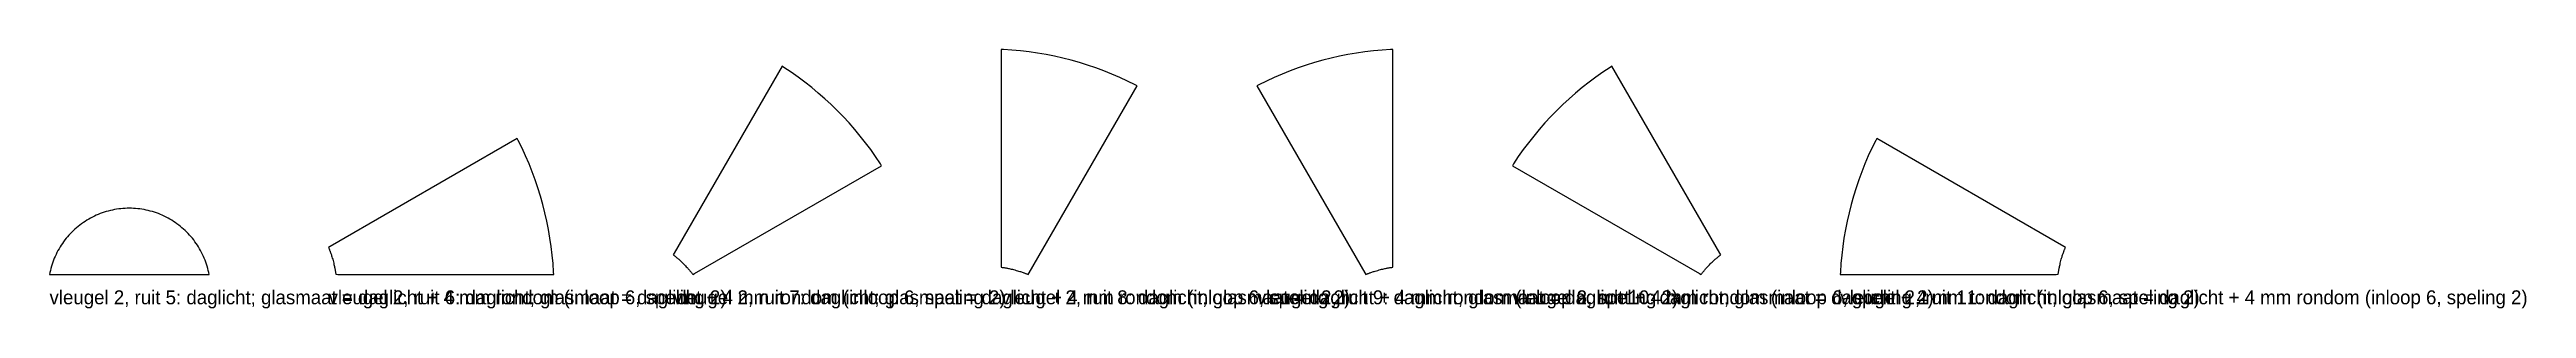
# Model space of a CAD drawing. Header units: millimetres. Extents: x 0 to 9904, y -34 to 1279.
# Drawn here: x 7418 to 9904, y -34 to 226 of the extents above; entities that cross this region are included whole.
import ezdxf

# ---------------------------------------------------------------- set-up
doc = ezdxf.new("R2010")
doc.units = ezdxf.units.MM

msp = doc.modelspace()

# ---------------------------------------------------------------- texts
at = {"layer": 'TEKST'}
for s, p in [('vleugel 2, ruit 5: daglicht; glasmaat = daglicht + 4 mm rondom (inloop 6, speling 2)', (7417.5913, -30)), ('vleugel 2, ruit 6: daglicht; glasmaat = daglicht + 4 mm rondom (inloop 6, speling 2)', (7697.7215, -30)), ('vleugel 2, ruit 7: daglicht; glasmaat = daglicht + 4 mm rondom (inloop 6, speling 2)', (8043.6565, -30)), ('vleugel 2, ruit 8: daglicht; glasmaat = daglicht + 4 mm rondom (inloop 6, speling 2)', (8372.8741, -30)), ('vleugel 2, ruit 9: daglicht; glasmaat = daglicht + 4 mm rondom (inloop 6, speling 2)', (8629.452, -30)), ('vleugel 2, ruit 10: daglicht; glasmaat = daglicht + 4 mm rondom (inloop 6, speling 2)', (8886.0299, -30)), ('vleugel 2, ruit 11: daglicht; glasmaat = daglicht + 4 mm rondom (inloop 6, speling 2)', (9215.2475, -30))]:
    msp.add_text(s, height=14, dxfattribs=at).set_placement(p)

# ---------------------------------------------------------------- linework, layer by layer
at = {"layer": 'DAGLICHT'}
for p, q in [((8375.1188, 225.8468), (8372.8741, 225.935)), ((8372.8741, 225.935), (8372.8741, 9.1918)), ((8383.7264, 225.2827), (8375.1188, 225.8468)), ((8392.3162, 224.4934), (8383.7264, 225.2827)), ((8400.8825, 223.4795), (8392.3162, 224.4934)), ((8746.5878, 224.4934), (8738.0216, 223.4795)), ((8755.1777, 225.2827), (8746.5878, 224.4934)), ((8763.7853, 225.8468), (8755.1777, 225.2827)), ((8766.0299, 225.935), (8763.7853, 225.8468)), ((8766.0299, 9.1918), (8766.0299, 225.935)), ((8152.8921, 209.2176), (8044.5205, 21.5124)), ((8154.792, 208.0189), (8152.8921, 209.2176)), ((8161.9643, 203.2265), (8154.792, 208.0189)), ((8169.0086, 198.248), (8161.9643, 203.2265)), ((8409.4192, 222.2417), (8400.8825, 223.4795)), ((8417.9207, 220.7809), (8409.4192, 222.2417)), ((8426.381, 219.098), (8417.9207, 220.7809)), ((8434.7943, 217.1943), (8426.381, 219.098)), ((8443.155, 215.071), (8434.7943, 217.1943)), ((8451.4571, 212.7295), (8443.155, 215.071)), ((8459.6952, 210.1715), (8451.4571, 212.7295)), ((8467.8634, 207.3988), (8459.6952, 210.1715)), ((8475.9563, 204.4132), (8467.8634, 207.3988)), ((8483.9683, 201.2167), (8475.9563, 204.4132)), ((8491.8938, 197.8116), (8483.9683, 201.2167)), ((8654.9358, 201.2167), (8647.0102, 197.8116)), ((8662.9477, 204.4132), (8654.9358, 201.2167)), ((8671.0406, 207.3988), (8662.9477, 204.4132)), ((8679.2088, 210.1715), (8671.0406, 207.3988)), ((8687.4469, 212.7295), (8679.2088, 210.1715)), ((8695.7491, 215.071), (8687.4469, 212.7295)), ((8704.1097, 217.1943), (8695.7491, 215.071)), ((8712.523, 219.098), (8704.1097, 217.1943)), ((8720.9833, 220.7809), (8712.523, 219.098)), ((8729.4848, 222.2417), (8720.9833, 220.7809)), ((8738.0216, 223.4795), (8729.4848, 222.2417)), ((8976.9398, 203.2265), (8969.8954, 198.248)), ((8984.1121, 208.0189), (8976.9398, 203.2265)), ((8986.0119, 209.2176), (8984.1121, 208.0189)), ((9094.3836, 21.5124), (8986.0119, 209.2176)), ((8175.9203, 193.0868), (8169.0086, 198.248)), ((8182.6945, 187.7465), (8175.9203, 193.0868)), ((8189.3265, 182.2307), (8182.6945, 187.7465)), ((8195.8119, 176.5431), (8189.3265, 182.2307)), ((8202.1462, 170.6878), (8195.8119, 176.5431)), ((8401.0804, 1.6339), (8509.452, 189.3391)), ((8499.7275, 194.2003), (8491.8938, 197.8116)), ((8507.464, 190.3851), (8499.7275, 194.2003)), ((8509.452, 189.3391), (8507.464, 190.3851)), ((8631.4401, 190.3851), (8629.452, 189.3391)), ((8629.452, 189.3391), (8737.8236, 1.6339)), ((8639.1765, 194.2003), (8631.4401, 190.3851)), ((8647.0102, 197.8116), (8639.1765, 194.2003)), ((8943.0921, 176.5431), (8936.7578, 170.6878)), ((8949.5775, 182.2307), (8943.0921, 176.5431)), ((8956.2096, 187.7465), (8949.5775, 182.2307)), ((8962.9837, 193.0868), (8956.2096, 187.7465)), ((8969.8954, 198.248), (8962.9837, 193.0868)), ((8208.3251, 164.6686), (8202.1462, 170.6878)), ((8214.3443, 158.4897), (8208.3251, 164.6686)), ((8220.1996, 152.1554), (8214.3443, 158.4897)), ((8225.8872, 145.67), (8220.1996, 152.1554)), ((8918.7044, 152.1554), (8913.0169, 145.67)), ((8924.5598, 158.4897), (8918.7044, 152.1554)), ((8930.5789, 164.6686), (8924.5598, 158.4897)), ((8936.7578, 170.6878), (8930.5789, 164.6686)), ((7887.0606, 136.5779), (7699.3554, 28.2063)), ((7888.1065, 134.5899), (7887.0606, 136.5779)), ((7891.9217, 126.8534), (7888.1065, 134.5899)), ((7895.5331, 119.0197), (7891.9217, 126.8534)), ((8231.403, 139.038), (8225.8872, 145.67)), ((8236.7433, 132.2638), (8231.403, 139.038)), ((8241.9045, 125.3521), (8236.7433, 132.2638)), ((8246.883, 118.3078), (8241.9045, 125.3521)), ((8896.9995, 125.3521), (8892.021, 118.3078)), ((8902.1607, 132.2638), (8896.9995, 125.3521)), ((8907.501, 139.038), (8902.1607, 132.2638)), ((8913.0169, 145.67), (8907.501, 139.038)), ((9246.9823, 126.8534), (9243.3709, 119.0197)), ((9250.7975, 134.5899), (9246.9823, 126.8534)), ((9251.8435, 136.5779), (9250.7975, 134.5899)), ((9439.5486, 28.2063), (9251.8435, 136.5779)), ((7898.9382, 111.0942), (7895.5331, 119.0197)), ((7902.1346, 103.0822), (7898.9382, 111.0942)), ((7905.1203, 94.9894), (7902.1346, 103.0822)), ((8065.1689, 0.864), (8252.8741, 109.2356)), ((8251.6754, 111.1355), (8246.883, 118.3078)), ((8252.8741, 109.2356), (8251.6754, 111.1355)), ((8887.2287, 111.1355), (8886.0299, 109.2356)), ((8886.0299, 109.2356), (9073.7351, 0.864)), ((8892.021, 118.3078), (8887.2287, 111.1355)), ((9236.7694, 103.0822), (9233.7838, 94.9894)), ((9239.9658, 111.0942), (9236.7694, 103.0822)), ((9243.3709, 119.0197), (9239.9658, 111.0942)), ((7907.893, 86.8211), (7905.1203, 94.9894)), ((7910.451, 78.5831), (7907.893, 86.8211)), ((7912.7924, 70.2809), (7910.451, 78.5831)), ((9228.4531, 78.5831), (9226.1116, 70.2809)), ((9231.011, 86.8211), (9228.4531, 78.5831)), ((9233.7838, 94.9894), (9231.011, 86.8211)), ((7449.7754, 50.9025), (7448.0667, 49.6266)), ((7451.5169, 52.1333), (7449.7754, 50.9025)), ((7453.2901, 53.3181), (7451.5169, 52.1333)), ((7455.0936, 54.4561), (7453.2901, 53.3181)), ((7456.9264, 55.5464), (7455.0936, 54.4561)), ((7458.787, 56.5884), (7456.9264, 55.5464)), ((7460.6743, 57.5814), (7458.787, 56.5884)), ((7462.5869, 58.5246), (7460.6743, 57.5814)), ((7464.5236, 59.4174), (7462.5869, 58.5246)), ((7466.483, 60.2592), (7464.5236, 59.4174)), ((7468.4637, 61.0495), (7466.483, 60.2592)), ((7470.4645, 61.7876), (7468.4637, 61.0495)), ((7472.4839, 62.4731), (7470.4645, 61.7876)), ((7474.5205, 63.1055), (7472.4839, 62.4731)), ((7476.573, 63.6843), (7474.5205, 63.1055)), ((7478.6399, 64.2093), (7476.573, 63.6843)), ((7480.7199, 64.6799), (7478.6399, 64.2093)), ((7482.8115, 65.0959), (7480.7199, 64.6799)), ((7484.9132, 65.4571), (7482.8115, 65.0959)), ((7487.0237, 65.7631), (7484.9132, 65.4571)), ((7489.1415, 66.0138), (7487.0237, 65.7631)), ((7491.2651, 66.2089), (7489.1415, 66.0138)), ((7493.3931, 66.3484), (7491.2651, 66.2089)), ((7495.524, 66.4321), (7493.3931, 66.3484)), ((7497.6564, 66.46), (7495.524, 66.4321)), ((7499.7888, 66.4321), (7497.6564, 66.46)), ((7501.9197, 66.3484), (7499.7888, 66.4321)), ((7504.0477, 66.2089), (7501.9197, 66.3484)), ((7506.1713, 66.0138), (7504.0477, 66.2089)), ((7508.289, 65.7631), (7506.1713, 66.0138)), ((7510.3995, 65.4571), (7508.289, 65.7631)), ((7512.5013, 65.0959), (7510.3995, 65.4571)), ((7514.5929, 64.6799), (7512.5013, 65.0959)), ((7516.6728, 64.2093), (7514.5929, 64.6799)), ((7518.7398, 63.6843), (7516.6728, 64.2093)), ((7520.7923, 63.1055), (7518.7398, 63.6843)), ((7522.8289, 62.4731), (7520.7923, 63.1055)), ((7524.8483, 61.7876), (7522.8289, 62.4731)), ((7526.849, 61.0495), (7524.8483, 61.7876)), ((7528.8298, 60.2592), (7526.849, 61.0495)), ((7530.7891, 59.4174), (7528.8298, 60.2592)), ((7532.7258, 58.5246), (7530.7891, 59.4174)), ((7534.6384, 57.5814), (7532.7258, 58.5246)), ((7536.5257, 56.5884), (7534.6384, 57.5814)), ((7538.3864, 55.5464), (7536.5257, 56.5884)), ((7540.2191, 54.4561), (7538.3864, 55.5464)), ((7542.0227, 53.3181), (7540.2191, 54.4561)), ((7543.7958, 52.1333), (7542.0227, 53.3181)), ((7545.5374, 50.9025), (7543.7958, 52.1333)), ((7547.2461, 49.6266), (7545.5374, 50.9025)), ((7914.9158, 61.9202), (7912.7924, 70.2809)), ((7916.8195, 53.5069), (7914.9158, 61.9202)), ((7918.5024, 45.0466), (7916.8195, 53.5069)), ((9222.0845, 53.5069), (9220.4017, 45.0466)), ((9223.9883, 61.9202), (9222.0845, 53.5069)), ((9226.1116, 70.2809), (9223.9883, 61.9202)), ((7427.1099, 25.73), (7426.0679, 23.8694)), ((7428.2003, 27.5627), (7427.1099, 25.73)), ((7429.3383, 29.3663), (7428.2003, 27.5627)), ((7430.5231, 31.1395), (7429.3383, 29.3663)), ((7431.7539, 32.881), (7430.5231, 31.1395)), ((7433.0298, 34.5897), (7431.7539, 32.881)), ((7434.3501, 36.2644), (7433.0298, 34.5897)), ((7435.7137, 37.904), (7434.3501, 36.2644)), ((7437.1198, 39.5074), (7435.7137, 37.904)), ((7438.5674, 41.0734), (7437.1198, 39.5074)), ((7440.0555, 42.6009), (7438.5674, 41.0734)), ((7441.583, 44.089), (7440.0555, 42.6009)), ((7443.149, 45.5366), (7441.583, 44.089)), ((7444.7523, 46.9427), (7443.149, 45.5366)), ((7446.3919, 48.3063), (7444.7523, 46.9427)), ((7448.0667, 49.6266), (7446.3919, 48.3063)), ((7548.9208, 48.3063), (7547.2461, 49.6266)), ((7550.5604, 46.9427), (7548.9208, 48.3063)), ((7552.1638, 45.5366), (7550.5604, 46.9427)), ((7553.7297, 44.089), (7552.1638, 45.5366)), ((7555.2573, 42.6009), (7553.7297, 44.089)), ((7556.7454, 41.0734), (7555.2573, 42.6009)), ((7558.193, 39.5074), (7556.7454, 41.0734)), ((7559.599, 37.904), (7558.193, 39.5074)), ((7560.9627, 36.2644), (7559.599, 37.904)), ((7562.2829, 34.5897), (7560.9627, 36.2644)), ((7563.5589, 32.881), (7562.2829, 34.5897)), ((7564.7897, 31.1395), (7563.5589, 32.881)), ((7565.9745, 29.3663), (7564.7897, 31.1395)), ((7567.1124, 27.5627), (7565.9745, 29.3663)), ((7568.2028, 25.73), (7567.1124, 27.5627)), ((7569.2448, 23.8694), (7568.2028, 25.73)), ((7699.3554, 28.2063), (7697.7215, 27.1042)), ((7697.7215, 27.1042), (7698.0431, 26.307)), ((7698.0431, 26.307), (7698.2153, 25.8728)), ((7698.2153, 25.8728), (7698.3958, 25.412)), ((7698.3958, 25.412), (7698.5851, 24.922)), ((7698.5851, 24.922), (7698.7838, 24.4002)), ((7919.9632, 36.5452), (7918.5024, 45.0466)), ((7921.201, 28.0084), (7919.9632, 36.5452)), ((7922.2148, 19.4421), (7921.201, 28.0084)), ((9217.7031, 28.0084), (9216.6892, 19.4421)), ((9218.9408, 36.5452), (9217.7031, 28.0084)), ((9220.4017, 45.0466), (9218.9408, 36.5452)), ((9441.1826, 27.1042), (9439.5486, 28.2063)), ((9440.1203, 24.4002), (9440.319, 24.922)), ((9440.319, 24.922), (9440.5082, 25.412)), ((9440.5082, 25.412), (9440.6887, 25.8728)), ((9440.6887, 25.8728), (9440.8609, 26.307)), ((9440.8609, 26.307), (9441.1826, 27.1042)), ((7417.9765, 1.9365), (7417.5913, 0)), ((7417.5913, 0), (7577.7215, 0)), ((7418.4471, 4.0165), (7417.9765, 1.9365)), ((7418.9721, 6.0834), (7418.4471, 4.0165)), ((7419.5509, 8.1359), (7418.9721, 6.0834)), ((7420.1833, 10.1725), (7419.5509, 8.1359)), ((7420.8688, 12.1919), (7420.1833, 10.1725)), ((7421.6069, 14.1927), (7420.8688, 12.1919)), ((7422.3971, 16.1734), (7421.6069, 14.1927)), ((7423.239, 18.1328), (7422.3971, 16.1734)), ((7424.1318, 20.0694), (7423.239, 18.1328)), ((7425.075, 21.9821), (7424.1318, 20.0694)), ((7426.0679, 23.8694), (7425.075, 21.9821)), ((7570.2378, 21.9821), (7569.2448, 23.8694)), ((7571.181, 20.0694), (7570.2378, 21.9821)), ((7572.0738, 18.1328), (7571.181, 20.0694)), ((7572.9156, 16.1734), (7572.0738, 18.1328)), ((7573.7058, 14.1927), (7572.9156, 16.1734)), ((7574.444, 12.1919), (7573.7058, 14.1927)), ((7575.1294, 10.1725), (7574.444, 12.1919)), ((7575.7618, 8.1359), (7575.1294, 10.1725)), ((7576.3407, 6.0834), (7575.7618, 8.1359)), ((7576.8656, 4.0165), (7576.3407, 6.0834)), ((7577.3363, 1.9365), (7576.8656, 4.0165)), ((7577.7215, 0), (7577.3363, 1.9365)), ((7698.7838, 24.4002), (7698.9925, 23.8432)), ((7698.9925, 23.8432), (7699.2121, 23.2475)), ((7699.2121, 23.2475), (7699.4432, 22.609)), ((7699.4432, 22.609), (7699.6865, 21.9229)), ((7699.6865, 21.9229), (7699.9431, 21.184)), ((7699.9431, 21.184), (7700.2137, 20.3858)), ((7700.2137, 20.3858), (7700.4992, 19.5212)), ((7700.4992, 19.5212), (7700.8006, 18.5817)), ((7700.8006, 18.5817), (7701.1189, 17.5575)), ((7701.1189, 17.5575), (7701.4547, 16.4368)), ((7701.4547, 16.4368), (7701.8089, 15.2058)), ((7701.8089, 15.2058), (7702.182, 13.848)), ((7702.182, 13.848), (7702.5378, 12.4856)), ((7702.5378, 12.4856), (7702.8466, 11.2424)), ((7702.8466, 11.2424), (7703.116, 10.1039)), ((7703.116, 10.1039), (7703.3526, 9.0578)), ((7703.3526, 9.0578), (7703.5613, 8.0934)), ((7703.5613, 8.0934), (7703.7463, 7.2019)), ((7703.7463, 7.2019), (7703.911, 6.3754)), ((7703.911, 6.3754), (7704.0584, 5.6071)), ((7704.0584, 5.6071), (7704.1906, 4.8913)), ((7704.1906, 4.8913), (7704.3098, 4.2228)), ((7704.3098, 4.2228), (7704.4175, 3.5971)), ((7704.4175, 3.5971), (7704.5151, 3.0104)), ((7704.5151, 3.0104), (7704.604, 2.4591)), ((7704.604, 2.4591), (7704.685, 1.9402)), ((7704.685, 1.9402), (7704.7592, 1.4508)), ((7704.7592, 1.4508), (7704.8271, 0.9887)), ((7704.8271, 0.9887), (7704.9472, 0.1375)), ((7704.9472, 0.1375), (7706.9133, 0)), ((7706.9133, 0), (7923.6565, 0)), ((7923.0041, 10.8523), (7922.2148, 19.4421)), ((7923.5683, 2.2447), (7923.0041, 10.8523)), ((7923.6565, 0), (7923.5683, 2.2447)), ((8044.5205, 21.5124), (8043.6565, 19.741)), ((8043.6565, 19.741), (8044.3337, 19.2114)), ((8044.3337, 19.2114), (8044.6999, 18.9215)), ((8044.6999, 18.9215), (8045.0866, 18.6127)), ((8045.0866, 18.6127), (8045.4955, 18.283)), ((8045.4955, 18.283), (8045.9285, 17.9304)), ((8045.9285, 17.9304), (8046.3878, 17.5524)), ((8046.3878, 17.5524), (8046.8758, 17.1463)), ((8046.8758, 17.1463), (8047.3951, 16.7089)), ((8047.3951, 16.7089), (8047.9489, 16.2364)), ((8047.9489, 16.2364), (8048.5406, 15.7247)), ((8048.5406, 15.7247), (8049.174, 15.1688)), ((8049.174, 15.1688), (8049.8536, 14.5628)), ((8049.8536, 14.5628), (8050.5844, 13.8999)), ((8050.5844, 13.8999), (8051.3721, 13.172)), ((8051.3721, 13.172), (8052.2233, 12.3694)), ((8052.2233, 12.3694), (8053.1456, 11.4804)), ((8053.1456, 11.4804), (8054.1475, 10.491)), ((8054.1475, 10.491), (8055.1369, 9.4891)), ((8055.1369, 9.4891), (8056.0259, 8.5668)), ((8056.0259, 8.5668), (8056.8285, 7.7156)), ((8056.8285, 7.7156), (8057.5564, 6.9279)), ((8057.5564, 6.9279), (8058.2193, 6.1971)), ((8058.2193, 6.1971), (8058.8253, 5.5175)), ((8058.8253, 5.5175), (8059.3812, 4.8841)), ((8059.3812, 4.8841), (8059.8929, 4.2924)), ((8059.8929, 4.2924), (8060.3654, 3.7386)), ((8060.3654, 3.7386), (8060.8028, 3.2193)), ((8060.8028, 3.2193), (8061.2089, 2.7313)), ((8061.2089, 2.7313), (8061.5869, 2.272)), ((8061.5869, 2.272), (8061.9395, 1.839)), ((8061.9395, 1.839), (8062.2692, 1.4301)), ((8062.2692, 1.4301), (8062.578, 1.0434)), ((8062.578, 1.0434), (8062.8679, 0.6772)), ((8062.8679, 0.6772), (8063.3975, 0)), ((8063.3975, 0), (8065.1689, 0.864)), ((8372.8741, 9.1918), (8373.0116, 7.2257)), ((8373.0116, 7.2257), (8373.8628, 7.1057)), ((8373.8628, 7.1057), (8374.3249, 7.0377)), ((8374.3249, 7.0377), (8374.8142, 6.9636)), ((8374.8142, 6.9636), (8375.3332, 6.8825)), ((8375.3332, 6.8825), (8375.8845, 6.7937)), ((8375.8845, 6.7937), (8376.4712, 6.696)), ((8376.4712, 6.696), (8377.0969, 6.5883)), ((8377.0969, 6.5883), (8377.7654, 6.4691)), ((8377.7654, 6.4691), (8378.4812, 6.3369)), ((8378.4812, 6.3369), (8379.2495, 6.1896)), ((8379.2495, 6.1896), (8380.076, 6.0248)), ((8380.076, 6.0248), (8380.9675, 5.8398)), ((8380.9675, 5.8398), (8381.9319, 5.6311)), ((8381.9319, 5.6311), (8382.978, 5.3946)), ((8382.978, 5.3946), (8384.1165, 5.1251)), ((8384.1165, 5.1251), (8385.3596, 4.8164)), ((8385.3596, 4.8164), (8386.7221, 4.4605)), ((8386.7221, 4.4605), (8388.0799, 4.0875)), ((8388.0799, 4.0875), (8389.3109, 3.7333)), ((8389.3109, 3.7333), (8390.4315, 3.3974)), ((8390.4315, 3.3974), (8391.4558, 3.0792)), ((8391.4558, 3.0792), (8392.3953, 2.7777)), ((8392.3953, 2.7777), (8393.2599, 2.4922)), ((8393.2599, 2.4922), (8394.058, 2.2216)), ((8394.058, 2.2216), (8394.797, 1.9651)), ((8394.797, 1.9651), (8395.4831, 1.7217)), ((8395.4831, 1.7217), (8396.1216, 1.4906)), ((8396.1216, 1.4906), (8396.7173, 1.2711)), ((8396.7173, 1.2711), (8397.2743, 1.0623)), ((8397.2743, 1.0623), (8397.7961, 0.8636)), ((8397.7961, 0.8636), (8398.2861, 0.6743)), ((8398.2861, 0.6743), (8398.7469, 0.4939)), ((8398.7469, 0.4939), (8399.1811, 0.3217)), ((8399.1811, 0.3217), (8399.9783, 0)), ((8399.9783, 0), (8401.0804, 1.6339)), ((8737.8236, 1.6339), (8738.9258, 0)), ((8738.9258, 0), (8739.7229, 0.3217)), ((8739.7229, 0.3217), (8740.1571, 0.4939)), ((8740.1571, 0.4939), (8740.618, 0.6743)), ((8740.618, 0.6743), (8741.1079, 0.8636)), ((8741.1079, 0.8636), (8741.6298, 1.0623)), ((8741.6298, 1.0623), (8742.1868, 1.2711)), ((8742.1868, 1.2711), (8742.7824, 1.4906)), ((8742.7824, 1.4906), (8743.421, 1.7217)), ((8743.421, 1.7217), (8744.107, 1.9651)), ((8744.107, 1.9651), (8744.846, 2.2216)), ((8744.846, 2.2216), (8745.6442, 2.4922)), ((8745.6442, 2.4922), (8746.5088, 2.7777)), ((8746.5088, 2.7777), (8747.4482, 3.0792)), ((8747.4482, 3.0792), (8748.4725, 3.3974)), ((8748.4725, 3.3974), (8749.5932, 3.7333)), ((8749.5932, 3.7333), (8750.8242, 4.0875)), ((8750.8242, 4.0875), (8752.182, 4.4605)), ((8752.182, 4.4605), (8753.5444, 4.8164)), ((8753.5444, 4.8164), (8754.7876, 5.1251)), ((8754.7876, 5.1251), (8755.926, 5.3946)), ((8755.926, 5.3946), (8756.9722, 5.6311)), ((8756.9722, 5.6311), (8757.9365, 5.8398)), ((8757.9365, 5.8398), (8758.828, 6.0248)), ((8758.828, 6.0248), (8759.6546, 6.1896)), ((8759.6546, 6.1896), (8760.4228, 6.3369)), ((8760.4228, 6.3369), (8761.1386, 6.4691)), ((8761.1386, 6.4691), (8761.8072, 6.5883)), ((8761.8072, 6.5883), (8762.4328, 6.696)), ((8762.4328, 6.696), (8763.0195, 6.7937)), ((8763.0195, 6.7937), (8763.5709, 6.8825)), ((8763.5709, 6.8825), (8764.0898, 6.9636)), ((8764.0898, 6.9636), (8764.5791, 7.0377)), ((8764.5791, 7.0377), (8765.0412, 7.1057)), ((8765.0412, 7.1057), (8765.8925, 7.2257)), ((8765.8925, 7.2257), (8766.0299, 9.1918)), ((9073.7351, 0.864), (9075.5065, 0)), ((9075.5065, 0), (9076.0361, 0.6772)), ((9076.0361, 0.6772), (9076.326, 1.0434)), ((9076.326, 1.0434), (9076.6349, 1.4301)), ((9076.6349, 1.4301), (9076.9645, 1.839)), ((9076.9645, 1.839), (9077.3171, 2.272)), ((9077.3171, 2.272), (9077.6951, 2.7313)), ((9077.6951, 2.7313), (9078.1012, 3.2193)), ((9078.1012, 3.2193), (9078.5386, 3.7386)), ((9078.5386, 3.7386), (9079.0111, 4.2924)), ((9079.0111, 4.2924), (9079.5228, 4.8841)), ((9079.5228, 4.8841), (9080.0787, 5.5175)), ((9080.0787, 5.5175), (9080.6847, 6.1971)), ((9080.6847, 6.1971), (9081.3476, 6.9279)), ((9081.3476, 6.9279), (9082.0755, 7.7156)), ((9082.0755, 7.7156), (9082.8782, 8.5668)), ((9082.8782, 8.5668), (9083.7671, 9.4891)), ((9083.7671, 9.4891), (9084.7565, 10.491)), ((9084.7565, 10.491), (9085.7585, 11.4804)), ((9085.7585, 11.4804), (9086.6807, 12.3694)), ((9086.6807, 12.3694), (9087.5319, 13.172)), ((9087.5319, 13.172), (9088.3196, 13.8999)), ((9088.3196, 13.8999), (9089.0504, 14.5628)), ((9089.0504, 14.5628), (9089.73, 15.1688)), ((9089.73, 15.1688), (9090.3634, 15.7247)), ((9090.3634, 15.7247), (9090.9551, 16.2364)), ((9090.9551, 16.2364), (9091.5089, 16.7089)), ((9091.5089, 16.7089), (9092.0283, 17.1463)), ((9092.0283, 17.1463), (9092.5162, 17.5524)), ((9092.5162, 17.5524), (9092.9755, 17.9304)), ((9092.9755, 17.9304), (9093.4086, 18.283)), ((9093.4086, 18.283), (9093.8174, 18.6127)), ((9093.8174, 18.6127), (9094.2041, 18.9215)), ((9094.2041, 18.9215), (9094.5704, 19.2114)), ((9095.2475, 19.741), (9094.3836, 21.5124)), ((9094.5704, 19.2114), (9095.2475, 19.741)), ((9215.3357, 2.2447), (9215.2475, 0)), ((9215.2475, 0), (9431.9908, 0)), ((9215.8999, 10.8523), (9215.3357, 2.2447)), ((9216.6892, 19.4421), (9215.8999, 10.8523)), ((9431.9908, 0), (9433.9569, 0.1375)), ((9433.9569, 0.1375), (9434.0769, 0.9887)), ((9434.0769, 0.9887), (9434.1449, 1.4508)), ((9434.1449, 1.4508), (9434.219, 1.9402)), ((9434.219, 1.9402), (9434.3, 2.4591)), ((9434.3, 2.4591), (9434.3889, 3.0104)), ((9434.3889, 3.0104), (9434.4866, 3.5971)), ((9434.4866, 3.5971), (9434.5943, 4.2228)), ((9434.5943, 4.2228), (9434.7134, 4.8913)), ((9434.7134, 4.8913), (9434.8457, 5.6071)), ((9434.8457, 5.6071), (9434.993, 6.3754)), ((9434.993, 6.3754), (9435.1578, 7.2019)), ((9435.1578, 7.2019), (9435.3428, 8.0934)), ((9435.3428, 8.0934), (9435.5515, 9.0578)), ((9435.5515, 9.0578), (9435.788, 10.1039)), ((9435.788, 10.1039), (9436.0575, 11.2424)), ((9436.0575, 11.2424), (9436.3662, 12.4856)), ((9436.3662, 12.4856), (9436.7221, 13.848)), ((9436.7221, 13.848), (9437.0951, 15.2058)), ((9437.0951, 15.2058), (9437.4493, 16.4368)), ((9437.4493, 16.4368), (9437.7852, 17.5575)), ((9437.7852, 17.5575), (9438.1034, 18.5817)), ((9438.1034, 18.5817), (9438.4048, 19.5212)), ((9438.4048, 19.5212), (9438.6904, 20.3858)), ((9438.6904, 20.3858), (9438.9609, 21.184)), ((9438.9609, 21.184), (9439.2175, 21.9229)), ((9439.2175, 21.9229), (9439.4609, 22.609)), ((9439.4609, 22.609), (9439.6919, 23.2475)), ((9439.6919, 23.2475), (9439.9115, 23.8432)), ((9439.9115, 23.8432), (9440.1203, 24.4002))]:
    msp.add_line(p, q, dxfattribs=at)

msp.set_redraw_order([(e.dxf.handle, doc.entitydb.next_handle()) for e in msp.query("TEXT MTEXT ATTDEF DIMENSION ARC_DIMENSION")])  # texts and dimensions are drawn at this point

doc.saveas('drawing.dxf')
